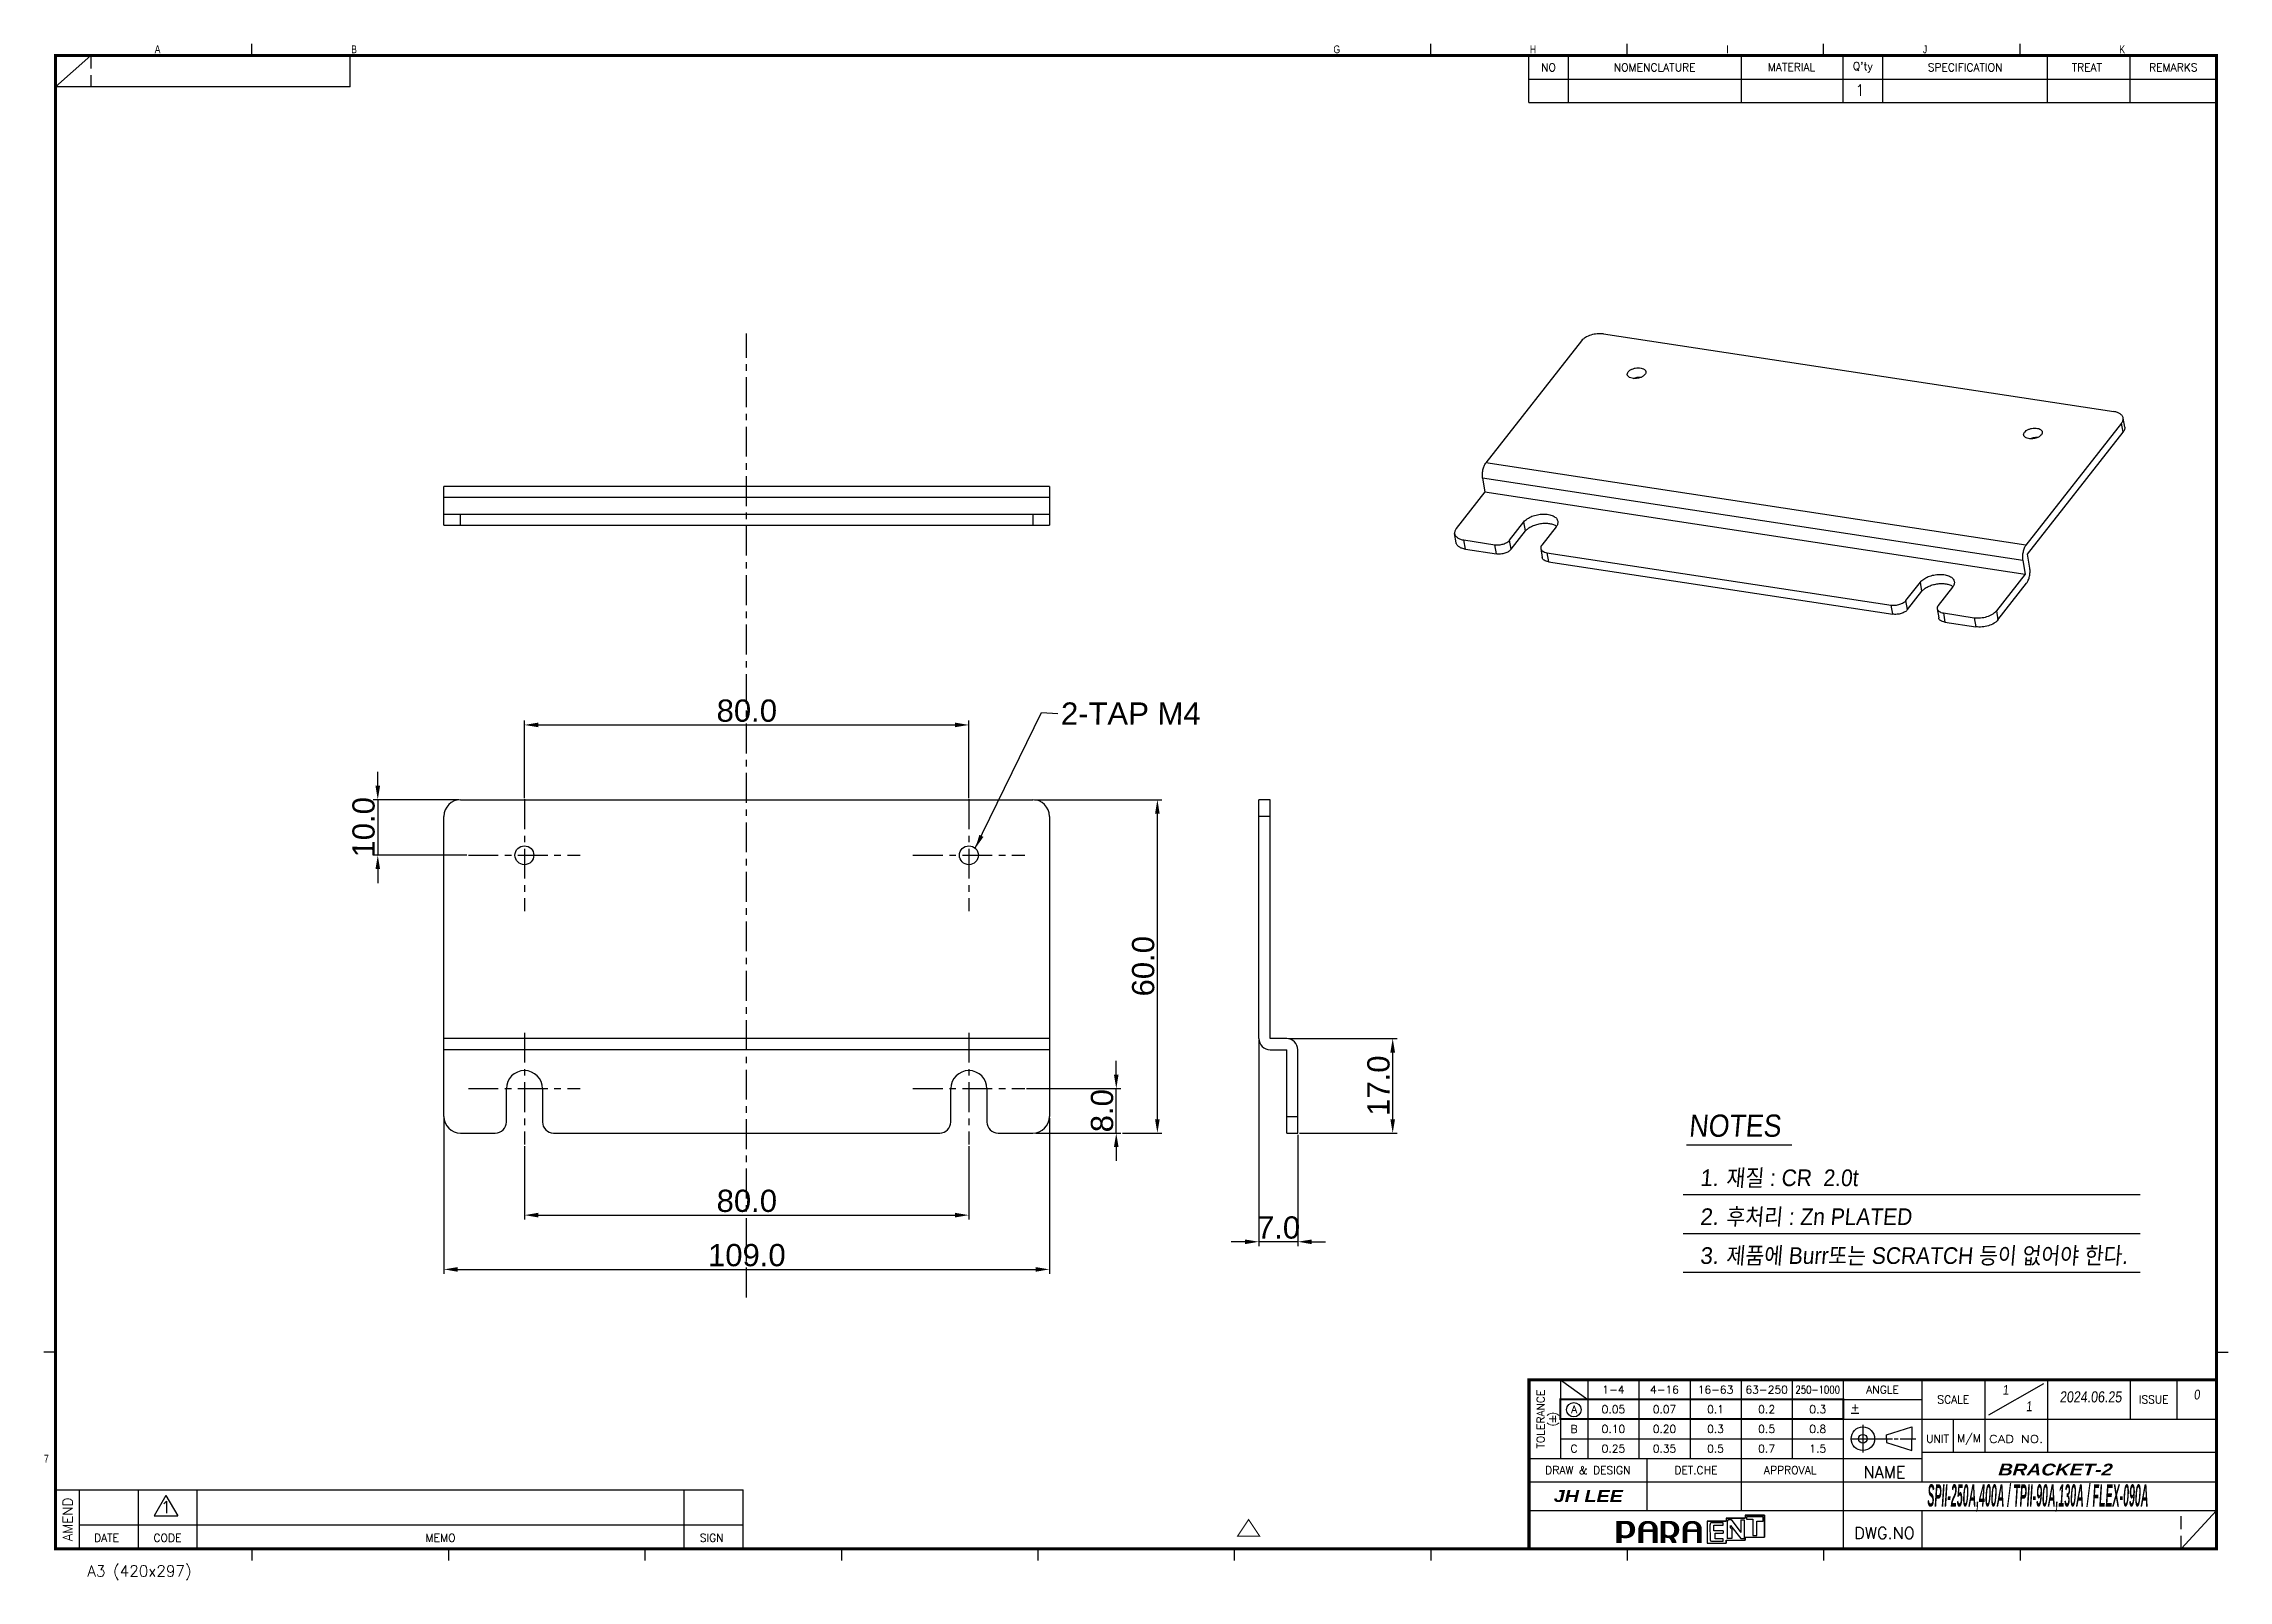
# Model space of a CAD drawing. Extents: x -425 to 6552, y -3049 to 3105.
# Drawn here: x 6159.3 to 6552.4, y -2554.1 to -2277.6 of the extents above; entities that cross this region are included whole.
import ezdxf
from ezdxf.enums import TextEntityAlignment as Align

# ---------------------------------------------------------------- set-up
doc = ezdxf.new("R2010")
doc.units = 0
doc.header["$PDMODE"] = 3
doc.header["$PDSIZE"] = 1.5
doc.linetypes.add('CENTER', pattern=[17.8, 10.75, -2.35, 2.35, -2.35])
doc.linetypes.add('HIDDEN', pattern=[3.525, 2.35, -1.175])
doc.layers.get('0').update_dxf_attribs({"linetype": 'CONTINUOUS'})
doc.layers.get('DEFPOINTS').update_dxf_attribs({"linetype": 'CONTINUOUS'})
for name, color, linetype in [('2', 2, 'CONTINUOUS'), ('3', 112, 'CENTER'), ('DIM', 1, 'CONTINUOUS')]:
    doc.layers.add(name, color=color, linetype=linetype)
doc.styles.add('A', font='GOTHIC.TTF')
doc.styles.add('HANGUL1', font='arial.ttf', dxfattribs={"width": 0.8, "oblique": 5, "height": 2.5})
doc.styles.add('N', font='arialbi.ttf', dxfattribs={"width": 0.8, "oblique": 5})
doc.styles.add('OMI-1', font='arial.ttf', dxfattribs={"oblique": 1})
doc.styles.add('SIM', font='simplex')
doc.styles.get("Standard").update_dxf_attribs({"font": 'gulim.ttc', "width": 0.8, "height": 2})
doc.dimstyles.new('1', dxfattribs={"dimtxt": 4, "dimasz": 2.5, "dimexe": 0.8, "dimexo": 0.3, "dimgap": 0.5, "dimtad": 1, "dimtoh": 1, "dimdec": 1, "dimzin": 0, "dimtxsty": 'OMI-1', "dimcen": 0, "dimclrd": 256, "dimclre": 256, "dimclrt": 256, "dimazin": 3, "dimtfac": 0.8, "dimtdec": 1, "dimtix": 1, "dimtmove": 0, "dimatfit": 3, "dimtolj": 1, "dimtzin": 0})

msp = doc.modelspace()

# ---------------------------------------------------------------- texts
at = {"width": 0.85}
for s, p in [('A', (6179.25, -2279.36)), ('B', (6214.61, -2279.36)), ('G', (6391.39, -2279.36)), ('H', (6426.75, -2279.36)), ('I', (6462.11, -2279.36)), ('J', (6497.47, -2279.36)), ('K', (6532.82, -2279.36)), ('7', (6159.32, -2532.98))]:
    msp.add_text(s, height=1.41, dxfattribs=at).set_placement(p)
at = {"style": 'SIM'}
for s, height, p in [('NO', 1.414, (6430.11, -2281.91)), ('NOMENCLATURE', 1.4143, (6449.2, -2281.91)), ("Q'ty", 1.414, (6486.68, -2281.91)), ('SPECIFICATION', 1.4143, (6505.07, -2281.91)), ('TREAT', 1.414, (6526.99, -2281.91)), ('REMARKS', 1.414, (6542.55, -2281.91)), ('1', 2, (6486.16, -2286.01)), ('1-4', 1.414, (6441.78, -2519.84)), ('4-16', 1.414, (6450.97, -2519.84)), ('16-63', 1.414, (6460.16, -2519.84)), ('63-250', 1.414, (6469.36, -2519.84)), ('ANGLE', 1.414, (6490.22, -2519.84)), ('A', 1.41, (6434.71, -2523.37)), ('0.05', 1.414, (6441.78, -2523.37)), ('0.07', 1.414, (6450.97, -2523.37)), ('0.1', 1.414, (6460.16, -2523.37)), ('0.2', 1.414, (6469.36, -2523.37)), ('0.3', 1.414, (6478.55, -2523.37)), ('SCALE', 1.414, (6502.95, -2521.61)), ('ISSUE', 1.414, (6539.01, -2521.61)), ('B', 1.41, (6434.71, -2526.91)), ('0.10', 1.414, (6441.78, -2526.91)), ('0.20', 1.414, (6450.97, -2526.91)), ('0.3', 1.414, (6460.16, -2526.91)), ('0.5', 1.414, (6469.36, -2526.91)), ('0.8', 1.414, (6478.55, -2526.91)), ('UNIT', 1.414, (6500.12, -2528.68)), ('M/M', 1.414, (6505.78, -2528.68)), ('C', 1.41, (6434.71, -2530.45)), ('0.25', 1.414, (6441.78, -2530.45)), ('0.35', 1.414, (6450.97, -2530.45)), ('0.5', 1.414, (6460.16, -2530.45)), ('0.7', 1.414, (6469.36, -2530.45)), ('1.5', 1.414, (6478.55, -2530.45)), ('DRAW & DESIGN', 1.4143, (6437.18, -2534.33)), ('DET.CHE', 1.414, (6456.63, -2534.33)), ('APPROVAL', 1.414, (6473.6, -2534.33)), ('NAME', 2.121, (6490.57, -2534.69)), ('1', 2.12, (6181.27, -2540.98)), ('DATE', 1.414, (6170.59, -2546.51)), ('CODE', 1.414, (6181.55, -2546.51)), ('MEMO', 1.414, (6230.7, -2546.51)), ('SIGN', 1.414, (6279.49, -2546.51)), ('DWG.NO', 2.121, (6490.57, -2545.65))]:
    msp.add_text(s, height=height, dxfattribs=at).set_placement(p, align=Align.MIDDLE)
for s, height, p in [('MATERIAL', 1.414, (6473.85, -2282.57)), ('+', 1.41, (6485.27, -2523.73))]:
    msp.add_text(s, height=height, dxfattribs=at).set_placement(p, align=Align.CENTER)
at = {"oblique": 5}
for s, height, style, width, p in [('NOTES', 4, 'A', 0.9, (6455.31, -2474.34)), ('재질 : CR  2.0t', 3, 'HANGUL1', 0.9, (6462.03, -2483.22)), ('후처리 : Zn PLATED', 3, 'HANGUL1', 0.9, (6462.03, -2490.22)), ('제품에 Burr또는 SCRATCH 등이 없어야 한다.', 3, 'HANGUL1', 0.9, (6462.03, -2497.22)), ('1', 1.77, 'OMI-1', 0.8, (6511.82, -2520.77)), ('1', 1.77, 'OMI-1', 0.8, (6516.03, -2523.72)), ('BRACKET-2', 2.121, 'N', 1.2, (6511.01, -2535.28))]:
    msp.add_text(s, height=height, dxfattribs=dict(at, style=style, width=width)).set_placement(p)
at = {"style": 'A', "oblique": 5}
for s, p in [('1.', (6457.34, -2483.22)), ('2.', (6457.34, -2490.22)), ('3.', (6457.34, -2497.22))]:
    msp.add_text(s, height=3, dxfattribs=at).set_placement(p)
at = {"style": 'SIM'}
for s, height, p in [('TOLERANCE', 1.414, (6429.4, -2525.14)), ('( )', 1.414, (6431.53, -2525.14)), ('-', 1.41, (6431.98, -2525.12)), ('AMEND', 1.768, (6164.48, -2543.21))]:
    msp.add_text(s, height=height, rotation=90, dxfattribs=at).set_placement(p, align=Align.CENTER)
at = {"style": 'SIM', "width": 0.8}
msp.add_text('250-1000', height=1.414, dxfattribs=at).set_placement((6478.55, -2519.84), align=Align.MIDDLE)
at = {"style": 'OMI-1', "oblique": 5, "width": 0.8}
for s, height, p in [('2024.06.25', 2, (6527.68, -2522.14)), ('0', 1.77, (6546.79, -2521.61))]:
    msp.add_text(s, height=height, dxfattribs=at).set_placement(p, align=Align.CENTER)
at = {"style": 'SIM'}
msp.add_text('+', height=1.41, rotation=90, dxfattribs=at).set_placement((6430.75, -2525.12), align=Align.MIDDLE)
for s, height, style, width, p, p2 in [('CAD NO.', 1.414, 'SIM', 1.123032, (6509.38, -2529.43), (6519.13, -2529.43)), ('SPII-250A,400A / TPII-90A,130A / FLEX-090A', 4, 'N', 0.340648, (6498.29, -2540.87), (6538.07, -2540.87))]:
    msp.add_text(s, height=height, dxfattribs=dict(style=style, width=width)).set_placement(p, p2, align=Align.FIT)
at = {"style": 'N', "width": 1.2}
msp.add_text('JH LEE', height=2.121, dxfattribs=at).set_placement((6431.04, -2540.05))
at = {"style": 'SIM'}
msp.add_text('A3 (420x297)', height=2, dxfattribs=at).set_placement((6167.13, -2553.48))
at = {"layer": 'DIM', "insert": (6342.32, -2396.18), "char_height": 4, "attachment_point": 1, "style": 'OMI-1'}
msp.add_mtext('2-TAP M4', dxfattribs=at)

# ---------------------------------------------------------------- blocks, each defined once
blk = doc.blocks.new('L1')
at = {"const_width": 0.3}
blk.add_lwpolyline([(0, 10), (0, 5), (72, 5), (72, 10), (0, 10)], dxfattribs=at)
blk.add_circle((3.44, 7.38), 1.84)
blk = doc.blocks.new('*D8439')
at = {"layer": 'DEFPOINTS', "color": 0}
for p in [(6325.79, -2400.23), (6245.79, -2413.68), (6325.79, -2413.68)]:
    blk.add_point(p, dxfattribs=at)
at = {"layer": 'DIM'}
for p, q in [((6245.79, -2413.38), (6245.79, -2399.43)), ((6248.29, -2400.23), (6323.29, -2400.23)), ((6325.79, -2413.38), (6325.79, -2399.43))]:
    blk.add_line(p, q, dxfattribs=at)
for points in [[(6248.29, -2399.81), (6248.29, -2400.64), (6245.79, -2400.23)], [(6323.29, -2400.64), (6323.29, -2399.81), (6325.79, -2400.23)]]:
    blk.add_solid(points, dxfattribs=at)
at = {"layer": 'DIM', "insert": (6285.79, -2397.68), "char_height": 4, "attachment_point": 5, "style": 'OMI-1'}
blk.add_mtext('\\A1;80.0', dxfattribs=at)
blk = doc.blocks.new('*D8440')
at = {"layer": 'DEFPOINTS', "color": 0}
for p in [(6245.79, -2475.74), (6325.79, -2475.74), (6325.79, -2488.44)]:
    blk.add_point(p, dxfattribs=at)
at = {"layer": 'DIM'}
for p, q in [((6245.79, -2476.04), (6245.79, -2489.24)), ((6325.79, -2476.04), (6325.79, -2489.24)), ((6248.29, -2488.44), (6323.29, -2488.44))]:
    blk.add_line(p, q, dxfattribs=at)
for points in [[(6248.29, -2488.02), (6248.29, -2488.85), (6245.79, -2488.44)], [(6323.29, -2488.85), (6323.29, -2488.02), (6325.79, -2488.44)]]:
    blk.add_solid(points, dxfattribs=at)
at = {"layer": 'DIM', "insert": (6285.79, -2485.89), "char_height": 4, "attachment_point": 5, "style": 'OMI-1'}
blk.add_mtext('\\A1;80.0', dxfattribs=at)
blk = doc.blocks.new('*D8441')
at = {"layer": 'DEFPOINTS', "color": 0}
for p in [(6231.29, -2470.68), (6340.29, -2470.68), (6340.29, -2498.2)]:
    blk.add_point(p, dxfattribs=at)
at = {"layer": 'DIM'}
for p, q in [((6231.29, -2470.98), (6231.29, -2499)), ((6340.29, -2470.98), (6340.29, -2499)), ((6233.79, -2498.2), (6337.79, -2498.2))]:
    blk.add_line(p, q, dxfattribs=at)
for points in [[(6233.79, -2497.79), (6233.79, -2498.62), (6231.29, -2498.2)], [(6337.79, -2498.62), (6337.79, -2497.79), (6340.29, -2498.2)]]:
    blk.add_solid(points, dxfattribs=at)
at = {"layer": 'DIM', "insert": (6285.79, -2495.66), "char_height": 4, "attachment_point": 5, "style": 'OMI-1'}
blk.add_mtext('\\A1;109.0', dxfattribs=at)
blk = doc.blocks.new('*D8442')
at = {"layer": 'DEFPOINTS', "color": 0}
for p in [(6335.85, -2465.68), (6352.31, -2465.68), (6337.51, -2473.68)]:
    blk.add_point(p, dxfattribs=at)
at = {"layer": 'DIM'}
for p, q in [((6352.31, -2463.18), (6352.31, -2460.68)), ((6336.15, -2465.68), (6353.11, -2465.68)), ((6352.31, -2473.68), (6352.31, -2465.68)), ((6337.81, -2473.68), (6353.11, -2473.68)), ((6352.31, -2476.18), (6352.31, -2478.68))]:
    blk.add_line(p, q, dxfattribs=at)
for points in [[(6351.89, -2463.18), (6352.72, -2463.18), (6352.31, -2465.68)], [(6352.72, -2476.18), (6351.89, -2476.18), (6352.31, -2473.68)]]:
    blk.add_solid(points, dxfattribs=at)
at = {"layer": 'DIM', "insert": (6349.77, -2469.68), "char_height": 4, "attachment_point": 5, "rotation": 90, "style": 'OMI-1'}
blk.add_mtext('\\A1;8.0', dxfattribs=at)
blk = doc.blocks.new('*D8443')
at = {"layer": 'DEFPOINTS', "color": 0}
for p in [(6337.29, -2413.68), (6359.71, -2413.68), (6353.11, -2473.68)]:
    blk.add_point(p, dxfattribs=at)
at = {"layer": 'DIM'}
for p, q in [((6337.59, -2413.68), (6360.51, -2413.68)), ((6359.71, -2471.18), (6359.71, -2416.18)), ((6353.41, -2473.68), (6360.51, -2473.68))]:
    blk.add_line(p, q, dxfattribs=at)
for points in [[(6360.12, -2416.18), (6359.29, -2416.18), (6359.71, -2413.68)], [(6359.29, -2471.18), (6360.12, -2471.18), (6359.71, -2473.68)]]:
    blk.add_solid(points, dxfattribs=at)
at = {"layer": 'DIM', "insert": (6357.17, -2443.68), "char_height": 4, "attachment_point": 5, "rotation": 90, "style": 'OMI-1'}
blk.add_mtext('\\A1;60.0', dxfattribs=at)
blk = doc.blocks.new('*D8444')
at = {"layer": 'DEFPOINTS', "color": 0}
for p in [(6234.29, -2413.68), (6219.4, -2423.68), (6235.72, -2423.68)]:
    blk.add_point(p, dxfattribs=at)
at = {"layer": 'DIM'}
for p, q in [((6219.4, -2411.18), (6219.4, -2408.68)), ((6233.99, -2413.68), (6218.6, -2413.68)), ((6219.4, -2413.68), (6219.4, -2423.68)), ((6235.42, -2423.68), (6218.6, -2423.68)), ((6219.4, -2426.18), (6219.4, -2428.68))]:
    blk.add_line(p, q, dxfattribs=at)
for points in [[(6218.99, -2411.18), (6219.82, -2411.18), (6219.4, -2413.68)], [(6219.82, -2426.18), (6218.99, -2426.18), (6219.4, -2423.68)]]:
    blk.add_solid(points, dxfattribs=at)
at = {"layer": 'DIM', "insert": (6216.86, -2418.68), "char_height": 4, "attachment_point": 5, "rotation": 90, "style": 'OMI-1'}
blk.add_mtext('\\A1;10.0', dxfattribs=at)
blk = doc.blocks.new('*D8445')
at = {"layer": 'DEFPOINTS', "color": 0}
for p in [(6377.98, -2456.68), (6384.98, -2473.68), (6377.98, -2493.23)]:
    blk.add_point(p, dxfattribs=at)
at = {"layer": 'DIM'}
for p, q in [((6377.98, -2456.98), (6377.98, -2494.03)), ((6384.98, -2473.98), (6384.98, -2494.03)), ((6375.48, -2493.23), (6372.98, -2493.23)), ((6384.98, -2493.23), (6377.98, -2493.23)), ((6387.48, -2493.23), (6389.98, -2493.23))]:
    blk.add_line(p, q, dxfattribs=at)
for points in [[(6375.48, -2493.65), (6375.48, -2492.82), (6377.98, -2493.23)], [(6387.48, -2492.82), (6387.48, -2493.65), (6384.98, -2493.23)]]:
    blk.add_solid(points, dxfattribs=at)
at = {"layer": 'DIM', "insert": (6381.48, -2490.69), "char_height": 4, "attachment_point": 5, "style": 'OMI-1'}
blk.add_mtext('\\A1;7.0', dxfattribs=at)
blk = doc.blocks.new('*D8446')
at = {"layer": 'DEFPOINTS', "color": 0}
for p in [(6382.98, -2456.68), (6402.06, -2456.68), (6384.98, -2473.68)]:
    blk.add_point(p, dxfattribs=at)
at = {"layer": 'DIM'}
for p, q in [((6383.28, -2456.68), (6402.86, -2456.68)), ((6402.06, -2471.18), (6402.06, -2459.18)), ((6385.28, -2473.68), (6402.86, -2473.68))]:
    blk.add_line(p, q, dxfattribs=at)
for points in [[(6402.48, -2459.18), (6401.64, -2459.18), (6402.06, -2456.68)], [(6401.64, -2471.18), (6402.48, -2471.18), (6402.06, -2473.68)]]:
    blk.add_solid(points, dxfattribs=at)
at = {"layer": 'DIM', "insert": (6399.52, -2465.18), "char_height": 4, "attachment_point": 5, "rotation": 90, "style": 'OMI-1'}
blk.add_mtext('\\A1;17.0', dxfattribs=at)

# ---------------------------------------------------------------- dimensions: what is measured, and where the dimension line sits
at = {"layer": 'DIM'}
for base, p1, p2, picture, middle in [((6325.79, -2400.23), (6245.79, -2413.68), (6325.79, -2413.68), '*D8439', (6285.79, -2397.68)), ((6377.98, -2493.23), (6384.98, -2473.68), (6377.98, -2456.68), '*D8445', (6381.48, -2490.69)), ((6340.29, -2498.2), (6231.29, -2470.68), (6340.29, -2470.68), '*D8441', (6285.79, -2495.66)), ((6325.79, -2488.44), (6245.79, -2475.74), (6325.79, -2475.74), '*D8440', (6285.79, -2485.89))]:
    dim = msp.add_linear_dim(base=base, p1=p1, p2=p2, dimstyle='1', dxfattribs=at)
    dim.commit()
    dim.dimension.update_dxf_attribs({"geometry": picture, "text_midpoint": middle})
for base, p1, p2, picture, middle in [((6219.4, -2423.68), (6234.29, -2413.68), (6235.72, -2423.68), '*D8444', (6216.86, -2418.68)), ((6359.71, -2413.68), (6353.11, -2473.68), (6337.29, -2413.68), '*D8443', (6357.17, -2443.68)), ((6402.06, -2456.68), (6384.98, -2473.68), (6382.98, -2456.68), '*D8446', (6399.52, -2465.18)), ((6352.31, -2465.68), (6337.51, -2473.68), (6335.85, -2465.68), '*D8442', (6349.77, -2469.68))]:
    dim = msp.add_linear_dim(base=base, p1=p1, p2=p2, angle=90, dimstyle='1', dxfattribs=at)
    dim.commit()
    dim.dimension.update_dxf_attribs({"geometry": picture, "text_midpoint": middle})

# ---------------------------------------------------------------- hatches: boundary and pattern name
h = msp.add_hatch(color=256)
edge = h.paths.add_edge_path()
edge.add_spline(control_points=[(6444.56, -2545.79), (6444.41, -2545.96), (6444.19, -2546.07), (6443.85, -2546.07), (6443.77, -2546.07), (6443.65, -2546.06), (6443.5, -2546.03), (6443.36, -2546), (6443.28, -2545.92), (6443.24, -2545.89), (6443.24, -2545.83), (6443.24, -2544.1), (6443.24, -2544), (6443.34, -2544), (6443.88, -2544), (6443.88, -2544), (6444.2, -2544), (6444.41, -2544.08), (6444.56, -2544.26), (6444.71, -2544.43), (6444.76, -2544.73), (6444.76, -2544.99), (6444.76, -2545.26), (6444.71, -2545.62), (6444.56, -2545.79)], knot_values=[0, 0, 0, 0, 1, 1, 1, 2, 2, 2, 3, 3, 3, 4, 4, 4, 5, 5, 5, 6, 6, 6, 7, 7, 7, 8, 8, 8, 8], degree=3, periodic=0)
edge = h.paths.add_edge_path(flags=16)
edge.add_spline(control_points=[(6443.91, -2543.46), (6443.91, -2543.46), (6442.45, -2543.46), (6442.45, -2543.46), (6442.45, -2543.46), (6442.31, -2543.46), (6442.31, -2543.46), (6442.31, -2543.46), (6442.31, -2547.46), (6442.31, -2547.46), (6442.31, -2547.46), (6443.24, -2547.46), (6443.24, -2547.46), (6443.24, -2547.46), (6443.24, -2546.62), (6443.24, -2546.49), (6443.34, -2546.52), (6443.46, -2546.58), (6443.88, -2546.6), (6444.33, -2546.61), (6444.99, -2546.46), (6445.28, -2546.11), (6445.56, -2545.77), (6445.7, -2545.4), (6445.7, -2545), (6445.7, -2544.53), (6445.54, -2544.14), (6445.22, -2543.82), (6444.91, -2543.51), (6444.47, -2543.46), (6443.91, -2543.46)], knot_values=[0, 0, 0, 0, 1, 1, 1, 2, 2, 2, 3, 3, 3, 4, 4, 4, 5, 5, 5, 6, 6, 6, 7, 7, 7, 8, 8, 8, 9, 9, 9, 10, 10, 10, 10], degree=3, periodic=0)
h = msp.add_hatch(color=256)
edge = h.paths.add_edge_path()
edge.add_spline(control_points=[(6448.86, -2544.97), (6448.76, -2544.97), (6447.17, -2544.97), (6447.16, -2544.97), (6447.16, -2544.97), (6447.16, -2544.96), (6447.16, -2544.96), (6447.16, -2544.74), (6447.22, -2544.36), (6447.35, -2544.2), (6447.48, -2544.06), (6447.7, -2543.94), (6448, -2543.94), (6448.29, -2543.94), (6448.49, -2544.03), (6448.64, -2544.18), (6448.78, -2544.32), (6448.86, -2544.74), (6448.86, -2544.96), (6448.86, -2544.96), (6448.86, -2544.97), (6448.86, -2544.97)], knot_values=[0, 0, 0, 0, 1, 1, 1, 2, 2, 2, 3, 3, 3, 4, 4, 4, 5, 5, 5, 6, 6, 6, 7, 7, 7, 7], degree=3, periodic=0)
edge = h.paths.add_edge_path(flags=16)
edge.add_spline(control_points=[(6448, -2543.46), (6447.36, -2543.46), (6446.96, -2543.62), (6446.69, -2543.94), (6446.42, -2544.26), (6446.28, -2544.52), (6446.28, -2544.9), (6446.28, -2544.9), (6446.28, -2547.46), (6446.28, -2547.46), (6446.28, -2547.46), (6447.16, -2547.46), (6447.16, -2547.46), (6447.16, -2547.46), (6447.16, -2546.26), (6447.16, -2545.48), (6447.17, -2545.48), (6448.76, -2545.48), (6448.86, -2545.48), (6448.86, -2545.58), (6448.86, -2547.46), (6448.86, -2547.46), (6448.86, -2547.46), (6449.74, -2547.46), (6449.74, -2547.46), (6449.74, -2547.46), (6449.74, -2544.9), (6449.74, -2544.9), (6449.74, -2544.52), (6449.6, -2544.26), (6449.33, -2543.94), (6449.06, -2543.62), (6448.63, -2543.46), (6448, -2543.46)], knot_values=[0, 0, 0, 0, 1, 1, 1, 2, 2, 2, 3, 3, 3, 4, 4, 4, 5, 5, 5, 6, 6, 6, 7, 7, 7, 8, 8, 8, 9, 9, 9, 10, 10, 10, 11, 11, 11, 11], degree=3, periodic=0)
h = msp.add_hatch(color=256)
edge = h.paths.add_edge_path()
edge.add_spline(control_points=[(6452.47, -2545.83), (6452.29, -2546), (6452.07, -2546.09), (6451.76, -2546.09), (6451.67, -2546.09), (6451.56, -2546.07), (6451.46, -2546.04), (6451.36, -2546), (6451.17, -2545.9), (6451.14, -2545.88), (6451.14, -2545.82), (6451.14, -2544.07), (6451.14, -2543.97), (6451.24, -2543.97), (6451.84, -2543.97), (6451.84, -2543.97), (6452.12, -2543.97), (6452.28, -2544.11), (6452.46, -2544.29), (6452.63, -2544.47), (6452.72, -2544.77), (6452.72, -2545.01), (6452.72, -2545.28), (6452.66, -2545.66), (6452.47, -2545.83)], knot_values=[0, 0, 0, 0, 1, 1, 1, 2, 2, 2, 3, 3, 3, 4, 4, 4, 5, 5, 5, 6, 6, 6, 7, 7, 7, 8, 8, 8, 8], degree=3, periodic=0)
edge = h.paths.add_edge_path(flags=16)
edge.add_spline(control_points=[(6451.87, -2543.46), (6451.87, -2543.46), (6450.4, -2543.46), (6450.4, -2543.46), (6450.4, -2543.46), (6450.26, -2543.46), (6450.26, -2543.46), (6450.26, -2543.46), (6450.26, -2547.46), (6450.26, -2547.46), (6450.26, -2547.46), (6451.14, -2547.46), (6451.14, -2547.46), (6451.14, -2547.46), (6451.14, -2546.59), (6451.14, -2546.46), (6451.24, -2546.49), (6451.34, -2546.51), (6451.42, -2546.53), (6451.42, -2546.53), (6451.7, -2546.56), (6451.77, -2546.57), (6451.91, -2546.67), (6452.03, -2546.87), (6452.12, -2547.01), (6452.21, -2547.15), (6452.32, -2547.46), (6452.32, -2547.46), (6452.32, -2547.46), (6453.16, -2547.46), (6453.16, -2547.46), (6453.16, -2547.46), (6453.05, -2546.99), (6452.93, -2546.8), (6452.86, -2546.69), (6452.76, -2546.58), (6452.63, -2546.47), (6452.89, -2546.36), (6453.14, -2546.2), (6453.31, -2545.99), (6453.54, -2545.72), (6453.63, -2545.39), (6453.63, -2545.02), (6453.63, -2544.52), (6453.49, -2544.22), (6453.17, -2543.91), (6452.84, -2543.61), (6452.41, -2543.46), (6451.87, -2543.46)], knot_values=[0, 0, 0, 0, 1, 1, 1, 2, 2, 2, 3, 3, 3, 4, 4, 4, 5, 5, 5, 6, 6, 6, 7, 7, 7, 8, 8, 8, 9, 9, 9, 10, 10, 10, 11, 11, 11, 12, 12, 12, 13, 13, 13, 14, 14, 14, 15, 15, 15, 16, 16, 16, 16], degree=3, periodic=0)
h = msp.add_hatch(color=256)
edge = h.paths.add_edge_path()
edge.add_spline(control_points=[(6456.82, -2544.97), (6456.71, -2544.97), (6455.12, -2544.97), (6455.11, -2544.97), (6455.11, -2544.97), (6455.11, -2544.96), (6455.11, -2544.96), (6455.11, -2544.74), (6455.17, -2544.36), (6455.31, -2544.2), (6455.43, -2544.06), (6455.66, -2543.94), (6455.95, -2543.94), (6456.24, -2543.94), (6456.45, -2544.03), (6456.59, -2544.18), (6456.74, -2544.32), (6456.82, -2544.74), (6456.82, -2544.96), (6456.82, -2544.96), (6456.82, -2544.97), (6456.82, -2544.97)], knot_values=[0, 0, 0, 0, 1, 1, 1, 2, 2, 2, 3, 3, 3, 4, 4, 4, 5, 5, 5, 6, 6, 6, 7, 7, 7, 7], degree=3, periodic=0)
edge = h.paths.add_edge_path(flags=16)
edge.add_spline(control_points=[(6455.95, -2543.46), (6455.32, -2543.46), (6454.91, -2543.62), (6454.64, -2543.94), (6454.37, -2544.26), (6454.24, -2544.52), (6454.24, -2544.9), (6454.24, -2544.9), (6454.24, -2547.46), (6454.24, -2547.46), (6454.24, -2547.46), (6455.11, -2547.46), (6455.11, -2547.46), (6455.11, -2547.46), (6455.11, -2546.26), (6455.11, -2545.48), (6455.12, -2545.48), (6456.71, -2545.48), (6456.82, -2545.48), (6456.82, -2545.58), (6456.82, -2547.46), (6456.82, -2547.46), (6456.82, -2547.46), (6457.69, -2547.46), (6457.69, -2547.46), (6457.69, -2547.46), (6457.69, -2544.9), (6457.69, -2544.9), (6457.69, -2544.52), (6457.56, -2544.26), (6457.29, -2543.94), (6457.02, -2543.62), (6456.59, -2543.46), (6455.95, -2543.46)], knot_values=[0, 0, 0, 0, 1, 1, 1, 2, 2, 2, 3, 3, 3, 4, 4, 4, 5, 5, 5, 6, 6, 6, 7, 7, 7, 8, 8, 8, 9, 9, 9, 10, 10, 10, 11, 11, 11, 11], degree=3, periodic=0)

# ---------------------------------------------------------------- linework, layer by layer
for p, q in [((6161.4, -2285.42), (6167.76, -2279.76)), ((6196.75, -2279.76), (6196.75, -2277.64)), ((6214.43, -2285.42), (6214.43, -2279.76)), ((6408.9, -2279.76), (6408.9, -2277.64)), ((6426.58, -2288.25), (6426.58, -2279.76)), ((6433.65, -2279.76), (6433.65, -2288.25)), ((6444.25, -2279.76), (6444.25, -2277.64)), ((6464.76, -2279.76), (6464.76, -2288.25)), ((6479.61, -2279.76), (6479.61, -2277.64)), ((6483.15, -2288.25), (6483.15, -2279.76)), ((6490.22, -2279.76), (6490.22, -2288.25)), ((6514.97, -2279.76), (6514.97, -2277.64)), ((6519.92, -2288.25), (6519.92, -2279.76)), ((6534.77, -2288.25), (6534.77, -2279.76)), ((6426.58, -2284.01), (6550.33, -2284.01)), ((6214.43, -2285.42), (6161.4, -2285.42)), ((6426.58, -2288.25), (6550.33, -2288.25)), ((6454.31, -2484.72), (6536.58, -2484.72)), ((6454.31, -2491.72), (6536.58, -2491.72)), ((6454.31, -2498.72), (6536.58, -2498.72)), ((6161.4, -2513.12), (6159.28, -2513.12)), ((6550.33, -2513.12), (6552.45, -2513.12)), ((6432.23, -2518.07), (6437.18, -2521.61)), ((6432.23, -2518.07), (6432.23, -2532.21)), ((6437.18, -2518.07), (6437.18, -2532.21)), ((6446.38, -2518.07), (6446.38, -2532.21)), ((6455.57, -2518.07), (6455.57, -2532.21)), ((6464.76, -2518.07), (6464.76, -2541.61)), ((6473.95, -2518.07), (6473.95, -2532.21)), ((6483.15, -2518.07), (6483.15, -2548.48)), ((6497.29, -2518.07), (6497.29, -2536.46)), ((6508.6, -2518.07), (6508.6, -2531.11)), ((6519.21, -2518.78), (6509.31, -2524.43)), ((6519.92, -2518.07), (6519.92, -2531.11)), ((6534.77, -2518.07), (6534.77, -2525.14)), ((6543.25, -2525.14), (6543.25, -2518.07)), ((6432.23, -2521.61), (6497.29, -2521.61)), ((6484.56, -2524.08), (6485.98, -2524.08)), ((6432.23, -2525.14), (6550.33, -2525.14)), ((6486.68, -2526.2), (6486.68, -2531.15)), ((6490.93, -2527.97), (6495.52, -2526.56)), ((6490.93, -2528.68), (6490.93, -2527.97)), ((6495.52, -2526.56), (6495.52, -2528.68)), ((6502.95, -2525.14), (6502.95, -2531.11)), ((6432.23, -2528.68), (6483.15, -2528.68)), ((6484.56, -2528.68), (6491.99, -2528.68)), ((6490.93, -2528.68), (6490.93, -2529.38)), ((6490.93, -2529.38), (6495.52, -2530.8)), ((6492.34, -2528.68), (6493.05, -2528.68)), ((6493.4, -2528.68), (6496.23, -2528.68)), ((6495.52, -2530.8), (6495.52, -2528.68)), ((6497.29, -2531.11), (6550.33, -2531.11)), ((6426.58, -2532.21), (6497.29, -2532.21)), ((6447.79, -2532.21), (6447.79, -2541.61)), ((6161.4, -2537.87), (6285.15, -2537.87)), ((6165.64, -2537.87), (6165.64, -2548.48)), ((6176.25, -2537.87), (6176.25, -2548.48)), ((6181.27, -2538.86), (6179.15, -2542.57)), ((6181.27, -2538.86), (6183.39, -2542.57)), ((6186.85, -2537.87), (6186.85, -2548.48)), ((6274.54, -2548.48), (6274.54, -2537.87)), ((6285.15, -2548.48), (6285.15, -2537.87)), ((6426.58, -2536.46), (6483.15, -2536.46)), ((6483.15, -2536.46), (6550.33, -2536.46)), ((6179.15, -2542.57), (6183.39, -2542.57)), ((6426.58, -2541.61), (6550.33, -2541.61)), ((6462.08, -2543.48), (6458.63, -2543.48)), ((6458.63, -2543.48), (6458.63, -2547.46)), ((6461.54, -2543.81), (6459.45, -2543.81)), ((6461.54, -2544.23), (6461.54, -2543.81)), ((6465.52, -2542.95), (6462.08, -2542.95)), ((6462.08, -2542.95), (6462.08, -2543.48)), ((6462.28, -2543.5), (6462.28, -2546.61)), ((6462.56, -2543.21), (6462.97, -2543.21)), ((6462.97, -2543.21), (6464.73, -2545.55)), ((6464.72, -2543.26), (6465.32, -2543.26)), ((6464.72, -2543.26), (6464.73, -2545.55)), ((6465.32, -2543.26), (6465.32, -2546.61)), ((6468.97, -2542.42), (6465.52, -2542.42)), ((6465.52, -2542.42), (6465.52, -2542.95)), ((6468.76, -2542.71), (6465.74, -2542.71)), ((6465.74, -2542.71), (6465.74, -2543.14)), ((6465.74, -2543.14), (6466.89, -2543.14)), ((6466.89, -2543.14), (6466.9, -2546.1)), ((6467.59, -2546.1), (6467.6, -2543.53)), ((6467.6, -2543.53), (6468.76, -2543.53)), ((6468.76, -2543.53), (6468.76, -2542.71)), ((6468.97, -2546.39), (6468.97, -2542.42)), ((6497.29, -2541.61), (6497.29, -2548.48)), ((6543.96, -2548.48), (6550.33, -2541.61)), ((6285.15, -2544.23), (6165.64, -2544.23)), ((6458.63, -2547.46), (6462.08, -2547.46)), ((6459.16, -2544.09), (6459.17, -2546.84)), ((6459.45, -2547.12), (6461.54, -2547.12)), ((6459.84, -2545.26), (6459.84, -2544.23)), ((6459.84, -2544.23), (6461.54, -2544.23)), ((6461.54, -2545.26), (6459.84, -2545.26)), ((6460.12, -2546.7), (6460.12, -2545.68)), ((6460.12, -2545.68), (6461.54, -2545.68)), ((6461.54, -2546.7), (6460.12, -2546.7)), ((6461.54, -2545.26), (6461.54, -2545.68)), ((6461.54, -2547.12), (6461.54, -2546.7)), ((6462.08, -2547.46), (6462.08, -2546.93)), ((6462.08, -2546.93), (6465.52, -2546.93)), ((6463.11, -2546.61), (6462.28, -2546.61)), ((6462.88, -2544.26), (6464.72, -2546.62)), ((6462.88, -2544.69), (6462.88, -2544.26)), ((6462.88, -2544.69), (6463.1, -2544.96)), ((6463.1, -2544.96), (6463.11, -2546.61)), ((6464.72, -2546.62), (6465.32, -2546.61)), ((6465.52, -2546.93), (6465.52, -2546.39)), ((6465.52, -2546.39), (6468.97, -2546.39)), ((6466.9, -2546.1), (6467.59, -2546.1)), ((6196.75, -2548.48), (6196.75, -2550.6)), ((6232.11, -2548.48), (6232.11, -2550.6)), ((6267.47, -2548.48), (6267.47, -2550.6)), ((6302.83, -2548.48), (6302.83, -2550.6)), ((6338.18, -2548.48), (6338.18, -2550.6)), ((6373.54, -2548.48), (6373.54, -2550.6)), ((6408.9, -2548.48), (6408.9, -2550.6)), ((6444.25, -2548.48), (6444.25, -2550.6)), ((6479.61, -2548.48), (6479.61, -2550.6)), ((6514.97, -2548.48), (6514.97, -2550.6))]:
    msp.add_line(p, q)
at = {"linetype": 'HIDDEN'}
for p, q in [((6167.76, -2279.76), (6167.76, -2285.42)), ((6543.96, -2548.48), (6543.96, -2541.61))]:
    msp.add_line(p, q, dxfattribs=at)
at = {"color": 7, "linetype": 'CONTINUOUS'}
for p, q in [((6436.03, -2331.12), (6418.82, -2353.09)), ((6439.99, -2329.88), (6531.85, -2343.85)), ((6533.24, -2345.91), (6516.02, -2367.87)), ((6533.51, -2347.55), (6533.24, -2345.91)), ((6533.8, -2346.65), (6533.52, -2345)), ((6516.3, -2369.52), (6533.51, -2347.55)), ((6516.02, -2367.87), (6418.82, -2353.09)), ((6231.29, -2364.31), (6231.29, -2357.31)), ((6340.29, -2357.31), (6231.29, -2357.31)), ((6340.29, -2357.31), (6340.29, -2364.31)), ((6418.66, -2358.31), (6413.49, -2364.9)), ((6418.24, -2355.84), (6418.66, -2358.31)), ((6515.44, -2370.62), (6418.24, -2355.84)), ((6418.66, -2358.31), (6515.86, -2373.09)), ((6340.29, -2359.31), (6231.29, -2359.31)), ((6231.29, -2362.31), (6340.29, -2362.31)), ((6234.29, -2364.31), (6234.29, -2362.31)), ((6337.29, -2362.31), (6337.29, -2364.31)), ((6231.29, -2364.31), (6340.29, -2364.31)), ((6413.49, -2367.46), (6413.21, -2365.81)), ((6423.1, -2366.98), (6425.68, -2363.68)), ((6423.38, -2368.62), (6425.96, -2365.33)), ((6425.96, -2365.33), (6425.68, -2363.68)), ((6431.47, -2364.56), (6428.89, -2367.86)), ((6415.16, -2368.6), (6414.88, -2366.95)), ((6414.88, -2366.95), (6420.45, -2367.8)), ((6415.16, -2368.6), (6420.73, -2369.45)), ((6420.73, -2369.45), (6420.45, -2367.8)), ((6423.38, -2368.62), (6423.1, -2366.98)), ((6428.7, -2368.46), (6428.98, -2370.11)), ((6429.82, -2369.23), (6430.1, -2370.88)), ((6429.82, -2369.23), (6491.8, -2378.65)), ((6515.44, -2370.62), (6515.86, -2373.09)), ((6516.72, -2372), (6516.3, -2369.52)), ((6430.1, -2370.88), (6492.08, -2380.3)), ((6494.44, -2377.83), (6497.02, -2374.53)), ((6497.3, -2376.18), (6497.02, -2374.53)), ((6515.86, -2373.09), (6510.7, -2379.69)), ((6510.98, -2381.33), (6516.14, -2374.74)), ((6492.08, -2380.3), (6491.8, -2378.65)), ((6494.72, -2379.48), (6494.44, -2377.83)), ((6494.72, -2379.48), (6497.3, -2376.18)), ((6502.82, -2375.41), (6500.24, -2378.71)), ((6500.05, -2379.31), (6500.33, -2380.96)), ((6501.16, -2380.08), (6506.73, -2380.93)), ((6501.16, -2380.08), (6501.44, -2381.73)), ((6501.44, -2381.73), (6507.01, -2382.57)), ((6506.73, -2380.93), (6507.01, -2382.57)), ((6510.7, -2379.69), (6510.98, -2381.33)), ((6234.29, -2413.68), (6337.29, -2413.68)), ((6377.98, -2456.68), (6377.98, -2413.68)), ((6379.98, -2413.68), (6377.98, -2413.68)), ((6379.98, -2456.68), (6379.98, -2413.68)), ((6231.29, -2470.68), (6231.29, -2416.68)), ((6340.29, -2416.68), (6340.29, -2470.68)), ((6379.98, -2416.68), (6377.98, -2416.68)), ((6340.29, -2456.68), (6231.29, -2456.68)), ((6382.98, -2456.68), (6379.98, -2456.68)), ((6340.29, -2458.68), (6231.29, -2458.68)), ((6379.98, -2458.68), (6382.98, -2458.68)), ((6382.98, -2473.68), (6382.98, -2458.68)), ((6384.98, -2473.68), (6384.98, -2458.68)), ((6242.54, -2471.68), (6242.54, -2465.68)), ((6249.04, -2465.68), (6249.04, -2471.68)), ((6322.54, -2471.68), (6322.54, -2465.68)), ((6329.04, -2465.68), (6329.04, -2471.68)), ((6382.98, -2470.68), (6384.98, -2470.68)), ((6234.29, -2473.68), (6240.54, -2473.68)), ((6251.04, -2473.68), (6320.54, -2473.68)), ((6331.04, -2473.68), (6337.29, -2473.68)), ((6382.98, -2473.68), (6384.98, -2473.68))]:
    msp.add_line(p, q, dxfattribs=at)
at = {"color": 3}
for p, q in [((6458.63, -2543.48), (6458.63, -2547.46)), ((6458.63, -2543.48), (6462.08, -2543.48)), ((6462.08, -2542.95), (6462.08, -2543.48)), ((6462.08, -2542.95), (6465.52, -2542.95)), ((6465.52, -2542.42), (6465.52, -2542.95)), ((6465.52, -2542.42), (6468.97, -2542.42)), ((6468.97, -2542.42), (6468.97, -2546.39)), ((6458.63, -2547.46), (6462.08, -2547.46)), ((6462.08, -2546.93), (6462.08, -2547.46)), ((6462.08, -2546.93), (6465.52, -2546.93)), ((6465.52, -2546.39), (6465.52, -2546.93)), ((6465.52, -2546.39), (6468.97, -2546.39))]:
    msp.add_line(p, q, dxfattribs=at)
for points, const_width in [([(6550.33, -2279.76), (6161.4, -2279.76), (6161.4, -2548.48), (6550.33, -2548.48)], 0.566), ([(6376.13, -2543.22), (6378.13, -2546.22), (6374.13, -2546.22)], 0.2)]:
    msp.add_lwpolyline(points, close=True, dxfattribs=dict(const_width=const_width))
for points, const_width in [([(6550.33, -2518.07), (6426.58, -2518.07), (6426.58, -2548.48)], 0.566), ([(6432.23, -2521.61), (6432.23, -2525.14), (6483.15, -2525.14), (6483.15, -2521.61), (6432.23, -2521.61)], 0.354)]:
    msp.add_lwpolyline(points, dxfattribs=dict(const_width=const_width))
at = {"color": 7, "linetype": 'CONTINUOUS'}
for centre in [(6245.79, -2423.68), (6325.79, -2423.68)]:
    msp.add_circle(centre, 1.7, dxfattribs=at)
for radius in [2.12, 0.791]:
    msp.add_circle((6486.68, -2528.68), radius)
for centre, radius, start, end in [((6234.29, -2416.68), 3, 90, 180), ((6337.29, -2416.68), 3, 0, 90), ((6379.98, -2456.68), 2, 180, 270), ((6382.98, -2458.68), 2, 0, 90), ((6245.79, -2465.68), 3.25, 0, 180), ((6325.79, -2465.68), 3.25, 0, 180), ((6234.29, -2470.68), 3, 180, 270), ((6240.54, -2471.68), 2, 270, 0), ((6251.04, -2471.68), 2, 180, 270), ((6320.54, -2471.68), 2, 270, 0), ((6331.04, -2471.68), 2, 180, 270), ((6337.29, -2470.68), 3, 270, 0)]:
    msp.add_arc(centre, radius, start, end, dxfattribs=at)
for centre, start, end in [((6459.45, -2544.09), 89.9532, 180.0946), ((6462.56, -2543.5), 90.2374, 180), ((6459.45, -2546.84), 180.0946, 270.0249)]:
    msp.add_arc(centre, 0.283, start, end)
for points, knots in [([(6439.99, -2329.88), (6439.62, -2329.82), (6438.85, -2329.81), (6437.74, -2330.03), (6436.89, -2330.39), (6436.34, -2330.79), (6436.12, -2331.01), (6436.03, -2331.12)], [0, 0, 0, 0, 0.260497, 0.531894, 0.785717, 0.8988, 1, 1, 1, 1]), ([(6444.27, -2337.22), (6444.26, -2337.13), (6444.28, -2336.94), (6444.37, -2336.78), (6444.43, -2336.7)], [0, 0, 0, 0, 0.466462, 1, 1, 1, 1]), ([(6447.46, -2337.16), (6447.38, -2337.27), (6447.14, -2337.48), (6446.7, -2337.7), (6446.19, -2337.85), (6445.66, -2337.91), (6445.15, -2337.87), (6444.78, -2337.76), (6444.54, -2337.62), (6444.41, -2337.5), (6444.31, -2337.37), (6444.28, -2337.27), (6444.27, -2337.22)], [0, 0, 0, 0, 0.115838, 0.251448, 0.399297, 0.548961, 0.689663, 0.81259, 0.866071, 0.914327, 0.958363, 1, 1, 1, 1]), ([(6444.43, -2336.7), (6444.52, -2336.59), (6444.76, -2336.39), (6445.19, -2336.16), (6445.7, -2336.01), (6446.24, -2335.95), (6446.74, -2335.99), (6447.12, -2336.1), (6447.35, -2336.24), (6447.49, -2336.36), (6447.58, -2336.5), (6447.62, -2336.6), (6447.62, -2336.65)], [0, 0, 0, 0, 0.115838, 0.251448, 0.399297, 0.548961, 0.689663, 0.81259, 0.866071, 0.914327, 0.958363, 1, 1, 1, 1]), ([(6445.35, -2337.88), (6445.58, -2337.78), (6446.07, -2337.63), (6446.58, -2337.61), (6446.83, -2337.63)], [0, 0, 0, 0, 0.500025, 1, 1, 1, 1]), ([(6447.62, -2336.65), (6447.64, -2336.73), (6447.62, -2336.92), (6447.52, -2337.08), (6447.46, -2337.16)], [0, 0, 0, 0, 0.466462, 1, 1, 1, 1]), ([(6515.78, -2347.55), (6515.86, -2347.44), (6516.1, -2347.24), (6516.54, -2347.01), (6517.05, -2346.86), (6517.58, -2346.81), (6518.09, -2346.84), (6518.46, -2346.95), (6518.7, -2347.09), (6518.83, -2347.21), (6518.93, -2347.35), (6518.96, -2347.45), (6518.97, -2347.5)], [0, 0, 0, 0, 0.115838, 0.251448, 0.399297, 0.548961, 0.689663, 0.81259, 0.866071, 0.914327, 0.958363, 1, 1, 1, 1]), ([(6533.52, -2345), (6533.51, -2344.93), (6533.46, -2344.79), (6533.31, -2344.52), (6532.99, -2344.23), (6532.47, -2343.98), (6532.07, -2343.88), (6531.85, -2343.85)], [0, 0, 0, 0, 0.098862, 0.201377, 0.427812, 0.693965, 1, 1, 1, 1]), ([(6533.24, -2345.91), (6533.34, -2345.77), (6533.47, -2345.55), (6533.54, -2345.22), (6533.53, -2345.07), (6533.52, -2345)], [0, 0, 0, 0, 0.531845, 0.770652, 1, 1, 1, 1]), ([(6533.8, -2346.65), (6533.81, -2346.72), (6533.82, -2346.87), (6533.75, -2347.2), (6533.62, -2347.42), (6533.51, -2347.55)], [0, 0, 0, 0, 0.229348, 0.468155, 1, 1, 1, 1]), ([(6515.62, -2348.07), (6515.6, -2347.98), (6515.62, -2347.79), (6515.72, -2347.63), (6515.78, -2347.55)], [0, 0, 0, 0, 0.466462, 1, 1, 1, 1]), ([(6518.81, -2348.01), (6518.72, -2348.12), (6518.48, -2348.33), (6518.05, -2348.55), (6517.54, -2348.7), (6517, -2348.76), (6516.5, -2348.72), (6516.12, -2348.61), (6515.89, -2348.47), (6515.75, -2348.35), (6515.66, -2348.22), (6515.62, -2348.12), (6515.62, -2348.07)], [0, 0, 0, 0, 0.115838, 0.251448, 0.399297, 0.548961, 0.689663, 0.81259, 0.866071, 0.914327, 0.958363, 1, 1, 1, 1]), ([(6516.7, -2348.73), (6516.92, -2348.63), (6517.41, -2348.48), (6517.92, -2348.46), (6518.17, -2348.48)], [0, 0, 0, 0, 0.500025, 1, 1, 1, 1]), ([(6518.97, -2347.5), (6518.98, -2347.58), (6518.96, -2347.77), (6518.87, -2347.94), (6518.81, -2348.01)], [0, 0, 0, 0, 0.466462, 1, 1, 1, 1]), ([(6418.24, -2355.84), (6418.2, -2355.6), (6418.18, -2355.1), (6418.27, -2354.35), (6418.45, -2353.76), (6418.64, -2353.34), (6418.76, -2353.17), (6418.82, -2353.09)], [0, 0, 0, 0, 0.249504, 0.520962, 0.781094, 0.897296, 1, 1, 1, 1]), ([(6425.68, -2363.68), (6425.84, -2363.47), (6426.3, -2363.08), (6427.13, -2362.65), (6428.1, -2362.37), (6429.13, -2362.25), (6430.09, -2362.32), (6430.81, -2362.53), (6431.26, -2362.8), (6431.52, -2363.03), (6431.7, -2363.29), (6431.76, -2363.48), (6431.78, -2363.58)], [0, 0, 0, 0, 0.115838, 0.251447, 0.399294, 0.548959, 0.68966, 0.812584, 0.866071, 0.914323, 0.958359, 1, 1, 1, 1]), ([(6413.49, -2364.9), (6413.39, -2365.04), (6413.26, -2365.26), (6413.19, -2365.58), (6413.2, -2365.73), (6413.21, -2365.81)], [0, 0, 0, 0, 0.531845, 0.770652, 1, 1, 1, 1]), ([(6413.21, -2365.81), (6413.22, -2365.88), (6413.26, -2366.02), (6413.42, -2366.29), (6413.74, -2366.58), (6414.26, -2366.83), (6414.66, -2366.92), (6414.88, -2366.95)], [0, 0, 0, 0, 0.098862, 0.201377, 0.427812, 0.693965, 1, 1, 1, 1]), ([(6425.96, -2365.33), (6426.09, -2365.16), (6426.43, -2364.84), (6427.07, -2364.46), (6427.82, -2364.17), (6428.64, -2363.98), (6429.48, -2363.91), (6430.27, -2363.97), (6430.97, -2364.14), (6431.38, -2364.34), (6431.55, -2364.47)], [0, 0, 0, 0, 0.10685, 0.229532, 0.364119, 0.504722, 0.644602, 0.777121, 0.896701, 1, 1, 1, 1]), ([(6431.78, -2363.58), (6431.79, -2363.66), (6431.8, -2363.82), (6431.73, -2364.17), (6431.59, -2364.41), (6431.47, -2364.56)], [0, 0, 0, 0, 0.229349, 0.468155, 1, 1, 1, 1]), ([(6415.16, -2368.6), (6414.94, -2368.57), (6414.54, -2368.48), (6414.02, -2368.23), (6413.7, -2367.94), (6413.54, -2367.67), (6413.5, -2367.53), (6413.49, -2367.46)], [0, 0, 0, 0, 0.306035, 0.572188, 0.798623, 0.901138, 1, 1, 1, 1]), ([(6420.45, -2367.8), (6420.7, -2367.84), (6421.21, -2367.85), (6421.96, -2367.7), (6422.61, -2367.42), (6422.97, -2367.14), (6423.1, -2366.98)], [0, 0, 0, 0, 0.260709, 0.532328, 0.786358, 1, 1, 1, 1]), ([(6423.38, -2368.62), (6423.25, -2368.79), (6422.89, -2369.07), (6422.24, -2369.35), (6421.49, -2369.5), (6420.98, -2369.49), (6420.73, -2369.45)], [0, 0, 0, 0, 0.213642, 0.467672, 0.739291, 1, 1, 1, 1]), ([(6428.89, -2367.86), (6428.82, -2367.95), (6428.71, -2368.14), (6428.69, -2368.36), (6428.7, -2368.46)], [0, 0, 0, 0, 0.533589, 1, 1, 1, 1]), ([(6428.7, -2368.46), (6428.72, -2368.56), (6428.81, -2368.75), (6429.06, -2368.98), (6429.4, -2369.14), (6429.67, -2369.2), (6429.82, -2369.23)], [0, 0, 0, 0, 0.20036, 0.427083, 0.693575, 1, 1, 1, 1]), ([(6430.1, -2370.88), (6429.95, -2370.85), (6429.68, -2370.79), (6429.34, -2370.63), (6429.09, -2370.4), (6429, -2370.21), (6428.98, -2370.11)], [0, 0, 0, 0, 0.306425, 0.572917, 0.79964, 1, 1, 1, 1]), ([(6516.02, -2367.87), (6515.96, -2367.95), (6515.85, -2368.13), (6515.65, -2368.54), (6515.48, -2369.14), (6515.38, -2369.88), (6515.4, -2370.39), (6515.44, -2370.62)], [0, 0, 0, 0, 0.102704, 0.218906, 0.479038, 0.750496, 1, 1, 1, 1]), ([(6497.02, -2374.53), (6497.19, -2374.32), (6497.64, -2373.93), (6498.47, -2373.5), (6499.45, -2373.22), (6500.47, -2373.1), (6501.44, -2373.17), (6502.15, -2373.39), (6502.61, -2373.65), (6502.86, -2373.88), (6503.04, -2374.14), (6503.11, -2374.33), (6503.12, -2374.43)], [0, 0, 0, 0, 0.115838, 0.251447, 0.399294, 0.548959, 0.68966, 0.812584, 0.866071, 0.914323, 0.958359, 1, 1, 1, 1]), ([(6503.12, -2374.43), (6503.14, -2374.51), (6503.15, -2374.68), (6503.08, -2375.02), (6502.93, -2375.27), (6502.82, -2375.41)], [0, 0, 0, 0, 0.229349, 0.468155, 1, 1, 1, 1]), ([(6516.14, -2374.74), (6516.2, -2374.67), (6516.32, -2374.49), (6516.52, -2374.08), (6516.69, -2373.48), (6516.79, -2372.73), (6516.76, -2372.23), (6516.72, -2372)], [0, 0, 0, 0, 0.102704, 0.218906, 0.479038, 0.750496, 1, 1, 1, 1]), ([(6491.8, -2378.65), (6492.04, -2378.69), (6492.56, -2378.7), (6493.3, -2378.55), (6493.96, -2378.27), (6494.31, -2377.99), (6494.44, -2377.83)], [0, 0, 0, 0, 0.260709, 0.532328, 0.786358, 1, 1, 1, 1]), ([(6497.3, -2376.18), (6497.43, -2376.01), (6497.78, -2375.69), (6498.41, -2375.31), (6499.17, -2375.02), (6499.99, -2374.83), (6500.82, -2374.76), (6501.62, -2374.82), (6502.32, -2374.99), (6502.73, -2375.2), (6502.89, -2375.32)], [0, 0, 0, 0, 0.10685, 0.229532, 0.364119, 0.504722, 0.644602, 0.777121, 0.896701, 1, 1, 1, 1]), ([(6494.72, -2379.48), (6494.59, -2379.64), (6494.24, -2379.92), (6493.58, -2380.2), (6492.84, -2380.35), (6492.32, -2380.34), (6492.08, -2380.3)], [0, 0, 0, 0, 0.213642, 0.467672, 0.739291, 1, 1, 1, 1]), ([(6500.24, -2378.71), (6500.17, -2378.8), (6500.05, -2378.99), (6500.03, -2379.21), (6500.05, -2379.31)], [0, 0, 0, 0, 0.533589, 1, 1, 1, 1]), ([(6500.05, -2379.31), (6500.06, -2379.41), (6500.15, -2379.6), (6500.4, -2379.83), (6500.75, -2379.99), (6501.02, -2380.06), (6501.16, -2380.08)], [0, 0, 0, 0, 0.20036, 0.427083, 0.693575, 1, 1, 1, 1]), ([(6501.44, -2381.73), (6501.3, -2381.71), (6501.03, -2381.64), (6500.68, -2381.48), (6500.43, -2381.25), (6500.34, -2381.06), (6500.33, -2380.96)], [0, 0, 0, 0, 0.306425, 0.572917, 0.79964, 1, 1, 1, 1]), ([(6506.73, -2380.93), (6507.1, -2380.98), (6507.88, -2380.99), (6508.99, -2380.78), (6509.84, -2380.41), (6510.39, -2380.02), (6510.61, -2379.8), (6510.7, -2379.69)], [0, 0, 0, 0, 0.260497, 0.531894, 0.785717, 0.8988, 1, 1, 1, 1]), ([(6510.98, -2381.33), (6510.89, -2381.45), (6510.67, -2381.67), (6510.12, -2382.06), (6509.27, -2382.43), (6508.16, -2382.64), (6507.38, -2382.63), (6507.01, -2382.57)], [0, 0, 0, 0, 0.1012, 0.214283, 0.468106, 0.739503, 1, 1, 1, 1])]:
    msp.add_open_spline(points, degree=3, knots=knots, dxfattribs=at)
at = {"layer": '2'}
msp.add_lwpolyline([(6454.91, -2475.8), (6473.91, -2475.8)], dxfattribs=at)
at = {"layer": '3', "linetype": 'CENTER', "ltscale": 0.5}
for p, q in [((6285.79, -2503.25), (6285.79, -2329.8)), ((6245.79, -2413.61), (6245.79, -2433.74)), ((6325.79, -2413.61), (6325.79, -2433.74)), ((6235.72, -2423.68), (6255.85, -2423.68)), ((6315.72, -2423.68), (6335.85, -2423.68)), ((6245.79, -2455.61), (6245.79, -2475.74)), ((6325.79, -2455.61), (6325.79, -2475.74)), ((6235.72, -2465.68), (6255.85, -2465.68)), ((6315.72, -2465.68), (6335.85, -2465.68))]:
    msp.add_line(p, q, dxfattribs=at)

# ---------------------------------------------------------------- block references
at = {"xscale": 0.7071428571428572, "yscale": 0.7071428571428572, "zscale": 0.7071428571428572}
msp.add_blockref('L1', (6432.23, -2528.68), dxfattribs=at)

msp.set_redraw_order([(e.dxf.handle, doc.entitydb.next_handle()) for e in msp.query("TEXT MTEXT ATTDEF DIMENSION ARC_DIMENSION")])  # texts and dimensions are drawn at this point

# ---------------------------------------------------------------- leaders
at = {"layer": 'DIM', "annotation_type": 0, "has_hookline": 1, "hookline_direction": 0, "text_width": 24.95}
msp.add_leader([(6326.94, -2422.43), (6338.86, -2397.99), (6341.82, -2398.18)], dimstyle='1', override={"dimgap": 0.5, "dimtad": 0}, dxfattribs=at)

doc.saveas('drawing.dxf')
